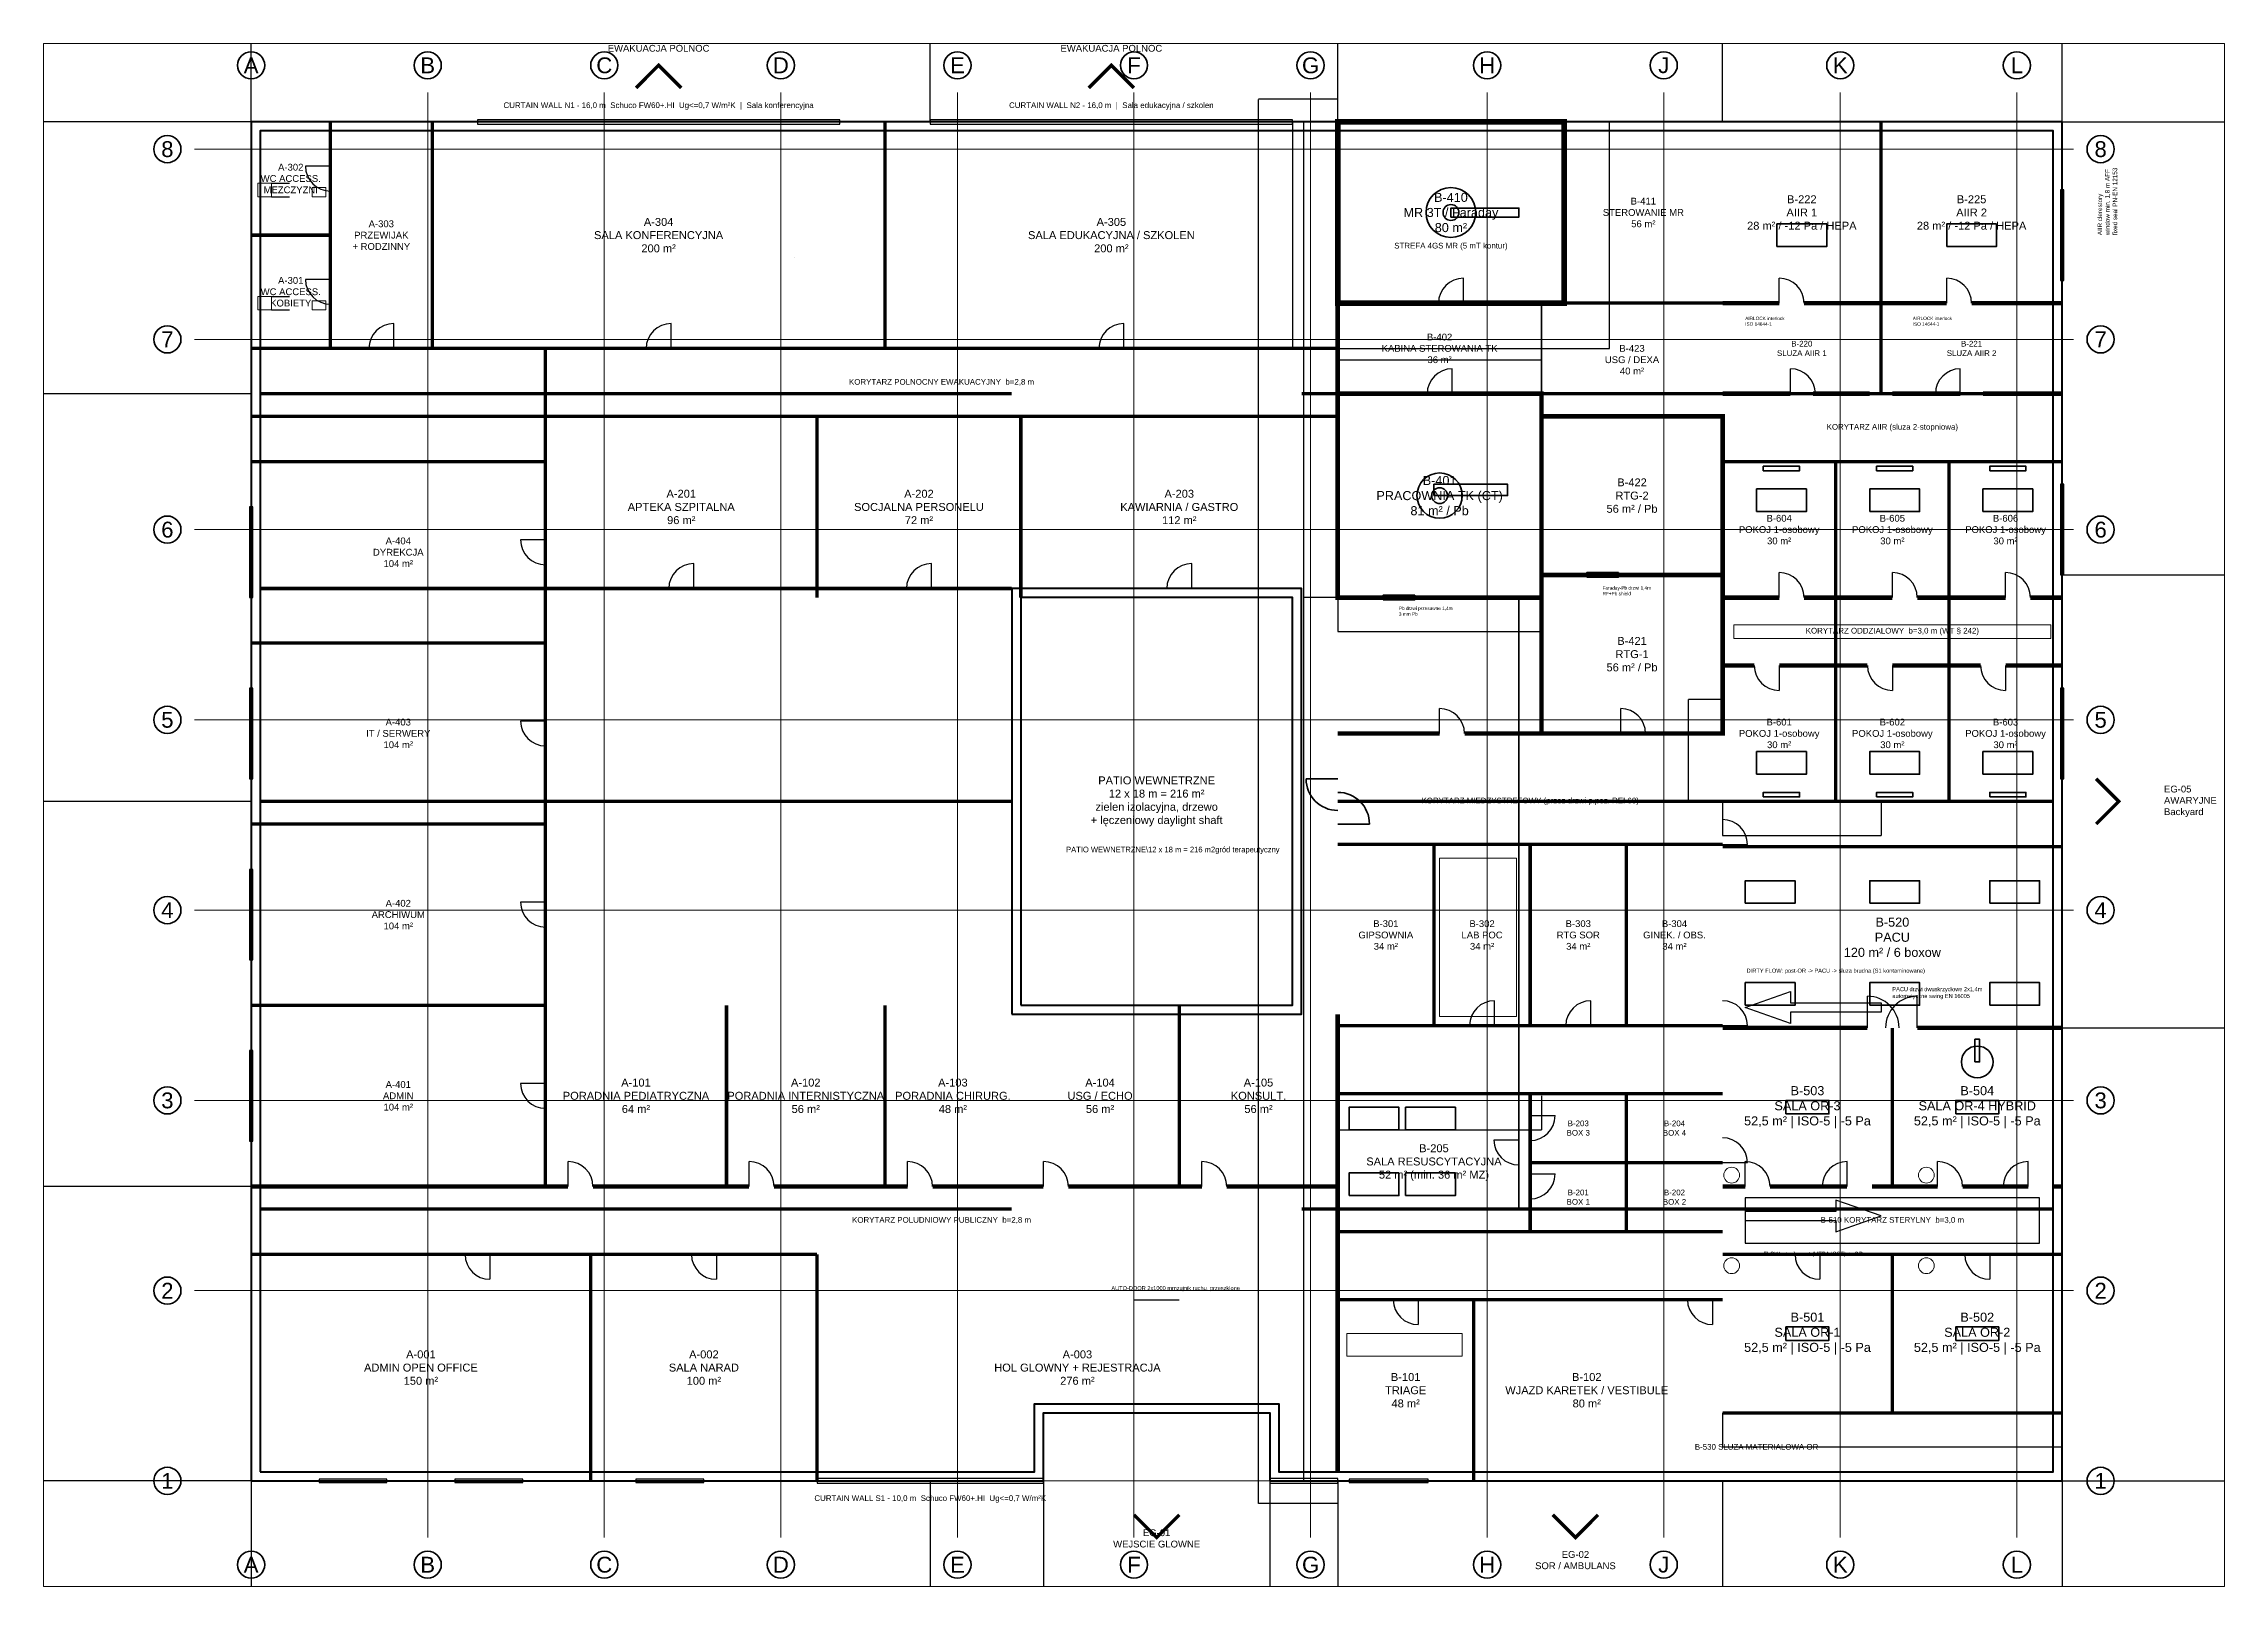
# Paper-space layout 'Układ1' of a CAD drawing. Header units: millimetres. Extents: x 30 to 267, y 21 to 189.
# The model-space entities are those that its viewports show. They can reach past a viewport. Long polylines and large blocks are cut down to what shows.
import ezdxf
from ezdxf.enums import TextEntityAlignment as Align

# ---------------------------------------------------------------- set-up
doc = ezdxf.new("R2010")
doc.units = ezdxf.units.MM
doc.layers.add('A-ANNO-DIMS', color=7, linetype='Continuous', lineweight=18, true_color=0xffffff)
for name, color, linetype, lineweight in [('A-ANNO-NOTE', 7, 'Continuous', 25), ('A-ANNO-SYMB', 7, 'Continuous', 25), ('A-ANNO-SYMB-EGRS', 7, 'Continuous', 25), ('A-ANNO-TEXT', 7, 'Continuous', 25), ('A-AREA-HYGN-S1', 11, 'Continuous', 25), ('A-AREA-HYGN-S4', 8, 'Continuous', 25), ('A-AREA-IDEN', 7, 'Continuous', 25), ('A-AREA-MR-4GS', 1, 'Continuous', 25), ('A-DOOR', 30, 'Continuous', 25), ('A-DOOR-FIRE', 1, 'Continuous', 35), ('A-EQPM-MED', 190, 'Continuous', 35), ('A-FLOR-CASE', 32, 'Continuous', 18), ('A-FLOR-FIXT-GRAB', 30, 'Continuous', 25), ('A-FLOR-PLMB', 140, 'Continuous', 18), ('A-GLAZ', 4, 'Continuous', 25), ('A-WALL-EXT', 5, 'Continuous', 50), ('A-WALL-FARA', 210, 'Continuous', 50), ('A-WALL-FIRE', 11, 'Continuous', 50), ('A-WALL-INT', 2, 'Continuous', 35), ('A-WALL-LEAD', 1, 'Continuous', 50), ('S-GRID', 8, 'Continuous', 18), ('S-GRID-IDEN', 7, 'Continuous', 35)]:
    doc.layers.add(name, color=color, linetype=linetype, lineweight=lineweight)
doc.styles.add('HTXT-2.5', font='arial.ttf', dxfattribs={"height": 2.5})
doc.styles.add('HTXT-3.5', font='arial.ttf', dxfattribs={"height": 3.5})
doc.styles.add('HTXT-5', font='arial.ttf', dxfattribs={"height": 5})
doc.styles.add('HTXT-7', font='arial.ttf', dxfattribs={"height": 7})
doc.dimstyles.new('ISO-25', dxfattribs={"dimtxt": 2.5, "dimasz": 2.5, "dimexe": 1.25, "dimexo": 0.625, "dimtad": 1, "dimtxsty": 'Standard', "dimcen": 2.5, "dimadec": 0, "dimazin": 0, "dimtfac": 1, "dimtmove": 0, "dimatfit": 3, "dimfxl": 1, "dimarcsym": 0})

psp = doc.layouts.new('Układ1')

msp = doc.modelspace()

# ---------------------------------------------------------------- texts
at = {"layer": 'A-ANNO-NOTE'}
for s, insert, char_height, attachment_point, style in [('<-- FIRE WALL REI 60 (Dz.U. 2002 poz. 1126, rozdz. 6)', (48000, 64000), 400, 4, 'HTXT-5'), ('CURTAIN WALL N1 - 16,0 m  Schuco FW60+.HI  Ug<=0,7 W/m²K  |  Sala konferencyjna', (18000, 60700), 250, 5, 'HTXT-2.5'), ('CURTAIN WALL N2 - 16,0 m  |  Sala edukacyjna / szkolen', (38000, 60700), 250, 5, 'HTXT-2.5'), ('STREFA 4GS MR (5 mT kontur)', (53000, 54500), 250, 5, 'HTXT-2.5'), ('PATIO WEWNETRZNE\\P12 x 18 m = 216 m²\\Pzielen izolacyjna, drzewo\\P+ lęczeniowy daylight shaft', (40000, 30000), 350, 5, 'HTXT-3.5'), ('DIRTY FLOW: post-OR -> PACU -> sluza brudna (S1 kontaminowane)', (70000, 22500), 180, 5, 'HTXT-2.5'), ('FLOW: sterile east (HEPA ISO5) -> OR', (69000, 10000), 180, 5, 'HTXT-2.5'), ('MAIN ENTRANCE\\P(1,4 m drzwi automatyczne)\\PWT 2024 para. 62', (40000, 1500), 2.5, 5, 'HTXT-3.5'), ('CURTAIN WALL S1 - 10,0 m  Schuco FW60+.HI  Ug<=0,7 W/m²K', (30000, -800), 250, 5, 'HTXT-2.5')]:
    msp.add_mtext(s, dxfattribs=dict(at, insert=insert, char_height=char_height, attachment_point=attachment_point, style=style))
at = {"layer": 'A-ANNO-NOTE', "rotation": 90}
for s, insert, char_height, attachment_point, style in [('AIIR clerestory\\Pwindow min. 1,8 m AFF\\Pfixed seal PN-EN 12153', (82000, 55000), 200, 4, 'HTXT-2.5'), ('FIRE WALL REI 60\\PWT 2024 par. 212', (48000, 30500), 2.5, 5, 'HTXT-3.5')]:
    msp.add_mtext(s, dxfattribs=dict(at, insert=insert, char_height=char_height, attachment_point=attachment_point, style=style))
at = {"layer": 'A-ANNO-NOTE', "attachment_point": 1}
for s, insert, char_height in [('AIRLOCK interlock\\PISO 14644-1', (66000, 51400), 150), ('AIRLOCK interlock\\PISO 14644-1', (73400, 51400), 150), ('Faraday-Pb drzwi 1,4m\\PRF+Pb shield', (59700, 39500), 150), ('Pb drzwi przesuwne 1,4m\\P3 mm Pb', (50700, 38600), 150), ('PATIO WEWNETRZNE\\12 x 18 m = 216 m2\\ogród terapeutyczny', (36000, 28000), 250), ('PACU drzwi dwuskrzydłowe 2x1,4m\\Pautomatyczne swing EN 16005', (72500, 21800), 180), ('AUTO-DOOR 2x1000 mm\\czujnik ruchu, przeszklone', (38000, 8600), 180)]:
    msp.add_mtext(s, dxfattribs=dict(at, insert=insert, char_height=char_height))
at = {"layer": 'A-ANNO-SYMB-EGRS', "char_height": 300, "style": 'HTXT-3.5'}
for s, insert, attachment_point in [('EG-03\\PEWAKUACJA POLNOC', (18000, 63500), 5), ('EG-04\\PEWAKUACJA POLNOC', (38000, 63500), 5), ('EG-05\\PAWARYJNE\\PBackyard', (84500, 30000), 4), ('EG-01\\PWEJSCIE GLOWNE', (40000, -2542.22), 5), ('EG-02\\PSOR / AMBULANS', (58500, -3500), 5)]:
    msp.add_mtext(s, dxfattribs=dict(at, insert=insert, attachment_point=attachment_point))
at = {"layer": 'A-ANNO-TEXT', "attachment_point": 5}
for s, insert, char_height, style in [('STREFA F\\PBACK-OF-HOUSE\\PKUCHNIA LAB TECH', (24000, 54000), 2.5, 'HTXT-7'), ('STREFA G\\PBACK-OF-HOUSE\\PPRALNIA + SKAD.', (62000, 54000), 2.5, 'HTXT-7'), ('KORYTARZ POLNOCNY EWAKUACYJNY  b=2,8 m', (30500, 48500), 250, 'HTXT-3.5'), ('KORYTARZ AIIR (sluza 2-stopniowa)', (72500, 46500), 250, 'HTXT-2.5'), ('STREFA C\\PDIAGNOSTYKA', (16000, 39000), 2.5, 'HTXT-7'), ('STREFA E\\PINPATIENT\\P(SINGLE-BED +AIIR)', (62000, 39000), 2.5, 'HTXT-7'), ('KORYTARZ ODDZIALOWY  b=3,0 m (WT § 242)', (72500, 37500), 250, 'HTXT-2.5'), ('KORYTARZ MIEDZYSTREFOWY (przez drzwi p.poz. REI 60)', (56500, 30000), 250, 'HTXT-2.5'), ('STREFA B\\PSOR EMERGENCY', (16000, 21000), 2.5, 'HTXT-7'), ('STREFA D\\POR STERILE', (62000, 21000), 2.5, 'HTXT-7'), ('KORYTARZ POLUDNIOWY PUBLICZNY  b=2,8 m', (30500, 11500), 250, 'HTXT-3.5'), ('B-510 KORYTARZ STERYLNY  b=3,0 m', (72500, 11500), 250, 'HTXT-2.5'), ('STREFA A\\PPUBLIC / ADMIN', (24000, 6000), 2.5, 'HTXT-7'), ('B-530 SLUZA MATERIALOWA OR', (66500, 1500), 250, 'HTXT-2.5'), ('STREFA A | OGOLNODOSTEPNA\\P(Public / Admin / Poradnie / Konferencje / Apteka / Gastro)', (24000, -5500), 550, 'HTXT-7'), ('STREFA B | KLINICZNA\\P(SOR / Diagnostyka / OR / Inpatient / AIIR)', (64000, -5500), 550, 'HTXT-7')]:
    msp.add_mtext(s, dxfattribs=dict(at, insert=insert, char_height=char_height, style=style))
at = {"layer": 'A-AREA-IDEN', "attachment_point": 5}
for s, insert, char_height, style in [('A-302\\PWC ACCESS.\\PMEZCZYZNI', (1750, 57500), 300, 'HTXT-3.5'), ('B-410\\PMR 3T / Faraday\\P80 m²', (53000, 56000), 400, 'HTXT-5'), ('B-411\\PSTEROWANIE MR\\P56 m²', (61500, 56000), 300, 'HTXT-3.5'), ('B-222\\PAIIR 1\\P28 m² / -12 Pa / HEPA', (68500, 56000), 350, 'HTXT-3.5'), ('B-225\\PAIIR 2\\P28 m² / -12 Pa / HEPA', (76000, 56000), 350, 'HTXT-3.5'), ('A-303\\PPRZEWIJAK\\P+ RODZINNY', (5750, 55000), 300, 'HTXT-3.5'), ('A-304\\PSALA KONFERENCYJNA\\P200 m²', (18000, 55000), 350, 'HTXT-3.5'), ('A-305\\PSALA EDUKACYJNA / SZKOLEN\\P200 m²', (38000, 55000), 350, 'HTXT-3.5'), ('A-301\\PWC ACCESS.\\PKOBIETY', (1750, 52500), 300, 'HTXT-3.5'), ('B-402\\PKABINA STEROWANIA TK\\P36 m²', (52500, 50000), 300, 'HTXT-3.5'), ('B-423\\PUSG / DEXA\\P40 m²', (61000, 49500), 300, 'HTXT-3.5'), ('B-220\\PSLUZA AIIR 1', (68500, 50000), 250, 'HTXT-2.5'), ('B-221\\PSLUZA AIIR 2', (76000, 50000), 250, 'HTXT-2.5'), ('B-401\\PPRACOWNIA TK (CT)\\P81 m² / Pb', (52500, 43500), 400, 'HTXT-5'), ('A-201\\PAPTEKA SZPITALNA\\P96 m²', (19000, 43000), 350, 'HTXT-3.5'), ('A-202\\PSOCJALNA PERSONELU\\P72 m²', (29500, 43000), 350, 'HTXT-3.5'), ('A-203\\PKAWIARNIA / GASTRO\\P112 m²', (41000, 43000), 350, 'HTXT-3.5'), ('B-422\\PRTG-2\\P56 m² / Pb', (61000, 43500), 350, 'HTXT-3.5'), ('B-604\\PPOKOJ 1-osobowy\\P30 m²', (67500, 42000), 300, 'HTXT-3.5'), ('B-605\\PPOKOJ 1-osobowy\\P30 m²', (72500, 42000), 300, 'HTXT-3.5'), ('B-606\\PPOKOJ 1-osobowy\\P30 m²', (77500, 42000), 300, 'HTXT-3.5'), ('A-404\\PDYREKCJA\\P104 m²', (6500, 41000), 300, 'HTXT-3.5'), ('B-421\\PRTG-1\\P56 m² / Pb', (61000, 36500), 350, 'HTXT-3.5'), ('A-403\\PIT / SERWERY\\P104 m²', (6500, 33000), 300, 'HTXT-3.5'), ('B-601\\PPOKOJ 1-osobowy\\P30 m²', (67500, 33000), 300, 'HTXT-3.5'), ('B-602\\PPOKOJ 1-osobowy\\P30 m²', (72500, 33000), 300, 'HTXT-3.5'), ('B-603\\PPOKOJ 1-osobowy\\P30 m²', (77500, 33000), 300, 'HTXT-3.5'), ('A-402\\PARCHIWUM\\P104 m²', (6500, 25000), 300, 'HTXT-3.5'), ('B-301\\PGIPSOWNIA\\P34 m²', (50125, 24100), 300, 'HTXT-3.5'), ('B-302\\PLAB POC\\P34 m²', (54375, 24100), 300, 'HTXT-3.5'), ('B-303\\PRTG SOR\\P34 m²', (58625, 24100), 300, 'HTXT-3.5'), ('B-304\\PGINEK. / OBS.\\P34 m²', (62875, 24100), 300, 'HTXT-3.5'), ('B-520\\PPACU\\P120 m² / 6 boxow', (72500, 24000), 400, 'HTXT-5'), ('A-401\\PADMIN\\P104 m²', (6500, 17000), 300, 'HTXT-3.5'), ('A-101\\PPORADNIA PEDIATRYCZNA\\P64 m²', (17000, 17000), 350, 'HTXT-3.5'), ('A-102\\PPORADNIA INTERNISTYCZNA\\P56 m²', (24500, 17000), 350, 'HTXT-3.5'), ('A-103\\PPORADNIA CHIRURG.\\P48 m²', (31000, 17000), 350, 'HTXT-3.5'), ('A-104\\PUSG / ECHO\\P56 m²', (37500, 17000), 350, 'HTXT-3.5'), ('A-105\\PKONSULT.\\P56 m²', (44500, 17000), 350, 'HTXT-3.5'), ('B-503\\PSALA OR-3\\P52,5 m² | ISO-5 | -5 Pa', (68750, 16500), 400, 'HTXT-5'), ('B-504\\PSALA OR-4 HYBRID\\P52,5 m² | ISO-5 | -5 Pa', (76250, 16500), 400, 'HTXT-5'), ('B-203\\PBOX 3', (58625, 15575), 250, 'HTXT-2.5'), ('B-204\\PBOX 4', (62875, 15575), 250, 'HTXT-2.5'), ('B-205\\PSALA RESUSCYTACYJNA\\P52 m² (min. 36 m² MZ)', (52250, 14050), 350, 'HTXT-3.5'), ('B-201\\PBOX 1', (58625, 12525), 250, 'HTXT-2.5'), ('B-202\\PBOX 2', (62875, 12525), 250, 'HTXT-2.5'), ('B-501\\PSALA OR-1\\P52,5 m² | ISO-5 | -5 Pa', (68750, 6500), 400, 'HTXT-5'), ('B-502\\PSALA OR-2\\P52,5 m² | ISO-5 | -5 Pa', (76250, 6500), 400, 'HTXT-5'), ('A-001\\PADMIN OPEN OFFICE\\P150 m²', (7500, 5000), 350, 'HTXT-3.5'), ('A-002\\PSALA NARAD\\P100 m²', (20000, 5000), 350, 'HTXT-3.5'), ('A-003\\PHOL GLOWNY + REJESTRACJA\\P276 m²', (36500, 5000), 350, 'HTXT-3.5'), ('B-101\\PTRIAGE\\P48 m²', (51000, 4000), 350, 'HTXT-3.5'), ('B-102\\PWJAZD KARETEK / VESTIBULE\\P80 m²', (59000, 4000), 350, 'HTXT-3.5')]:
    msp.add_mtext(s, dxfattribs=dict(at, insert=insert, char_height=char_height, style=style))
at = {"layer": 'S-GRID-IDEN', "style": 'HTXT-7'}
for s, p in [('A', (0, 62500)), ('B', (7800, 62500)), ('C', (15600, 62500)), ('D', (23400, 62500)), ('E', (31200, 62500)), ('F', (39000, 62500)), ('G', (46800, 62500)), ('H', (54600, 62500)), ('J', (62400, 62500)), ('K', (70200, 62500)), ('L', (78000, 62500)), ('8', (-3700, 58800)), ('8', (81700, 58800)), ('7', (-3700, 50400)), ('7', (81700, 50400)), ('6', (-3700, 42000)), ('6', (81700, 42000)), ('5', (-3700, 33600)), ('5', (81700, 33600)), ('4', (-3700, 25200)), ('4', (81700, 25200)), ('3', (-3700, 16800)), ('3', (81700, 16800)), ('2', (-3700, 8400)), ('2', (81700, 8400)), ('1', (-3700, 0)), ('1', (81700, 0)), ('A', (0, -3700)), ('B', (7800, -3700)), ('C', (15600, -3700)), ('D', (23400, -3700)), ('E', (31200, -3700)), ('F', (39000, -3700)), ('G', (46800, -3700)), ('H', (54600, -3700)), ('J', (62400, -3700)), ('K', (70200, -3700)), ('L', (78000, -3700))]:
    msp.add_text(s, height=700, dxfattribs=at).set_placement(p, align=Align.MIDDLE)

# ---------------------------------------------------------------- blocks, each defined once
blk = doc.blocks.new('*D1')
at = {"layer": 'A-ANNO-DIMS', "color": 0, "lineweight": -2, "transparency": 16777216}
for p, q in [((0, -1), (0, -9501)), ((30000, -1), (30000, -9501)), ((2, -9500), (29998, -9500))]:
    blk.add_line(p, q, dxfattribs=at)
at = {"layer": 'A-ANNO-DIMS', "color": 0, "transparency": 16777216}
for points in [[(2, -9500), (2, -9500), (0, -9500)], [(29998, -9500), (29998, -9500), (30000, -9500)]]:
    blk.add_solid(points, dxfattribs=at)
at = {"layer": 'Defpoints', "color": 0, "transparency": 16777216}
for p in [(0, 0), (30000, 0), (30000, -9500)]:
    blk.add_point(p, dxfattribs=at)
at = {"layer": 'A-ANNO-DIMS', "color": 0, "transparency": 16777216, "insert": (15000, -9498), "char_height": 2.5, "attachment_point": 5}
blk.add_mtext('30000', dxfattribs=at)
blk = doc.blocks.new('*D2')
at = {"layer": 'A-ANNO-DIMS', "color": 0, "lineweight": -2, "transparency": 16777216}
for p, q in [((30000, -1), (30000, -9501)), ((35000, -1), (35000, -9501)), ((30002, -9500), (34998, -9500))]:
    blk.add_line(p, q, dxfattribs=at)
at = {"layer": 'A-ANNO-DIMS', "color": 0, "transparency": 16777216}
for points in [[(30002, -9500), (30002, -9500), (30000, -9500)], [(34998, -9500), (34998, -9500), (35000, -9500)]]:
    blk.add_solid(points, dxfattribs=at)
at = {"layer": 'Defpoints', "color": 0, "transparency": 16777216}
for p in [(30000, 0), (35000, 0), (35000, -9500)]:
    blk.add_point(p, dxfattribs=at)
at = {"layer": 'A-ANNO-DIMS', "color": 0, "transparency": 16777216, "insert": (32500, -9498), "char_height": 2.5, "attachment_point": 5}
blk.add_mtext('5000', dxfattribs=at)
blk = doc.blocks.new('*D3')
at = {"layer": 'A-ANNO-DIMS', "color": 0, "lineweight": -2, "transparency": 16777216}
for p, q in [((35000, -1), (35000, -9501)), ((45000, -1), (45000, -9501)), ((35002, -9500), (44998, -9500))]:
    blk.add_line(p, q, dxfattribs=at)
at = {"layer": 'A-ANNO-DIMS', "color": 0, "transparency": 16777216}
for points in [[(35002, -9500), (35002, -9500), (35000, -9500)], [(44998, -9500), (44998, -9500), (45000, -9500)]]:
    blk.add_solid(points, dxfattribs=at)
at = {"layer": 'Defpoints', "color": 0, "transparency": 16777216}
for p in [(35000, 0), (45000, 0), (45000, -9500)]:
    blk.add_point(p, dxfattribs=at)
at = {"layer": 'A-ANNO-DIMS', "color": 0, "transparency": 16777216, "insert": (40000, -9498), "char_height": 2.5, "attachment_point": 5}
blk.add_mtext('10000', dxfattribs=at)
blk = doc.blocks.new('*D4')
at = {"layer": 'A-ANNO-DIMS', "color": 0, "lineweight": -2, "transparency": 16777216}
for p, q in [((45000, -1), (45000, -9501)), ((48000, -1), (48000, -9501)), ((45002, -9500), (47998, -9500))]:
    blk.add_line(p, q, dxfattribs=at)
at = {"layer": 'A-ANNO-DIMS', "color": 0, "transparency": 16777216}
for points in [[(45002, -9500), (45002, -9500), (45000, -9500)], [(47998, -9500), (47998, -9500), (48000, -9500)]]:
    blk.add_solid(points, dxfattribs=at)
at = {"layer": 'Defpoints', "color": 0, "transparency": 16777216}
for p in [(45000, 0), (48000, 0), (48000, -9500)]:
    blk.add_point(p, dxfattribs=at)
at = {"layer": 'A-ANNO-DIMS', "color": 0, "transparency": 16777216, "insert": (46500, -9498), "char_height": 2.5, "attachment_point": 5}
blk.add_mtext('3000', dxfattribs=at)
blk = doc.blocks.new('*D5')
at = {"layer": 'A-ANNO-DIMS', "color": 0, "lineweight": -2, "transparency": 16777216}
for p, q in [((48000, -1), (48000, -9501)), ((65000, -1), (65000, -9501)), ((48002, -9500), (64998, -9500))]:
    blk.add_line(p, q, dxfattribs=at)
at = {"layer": 'A-ANNO-DIMS', "color": 0, "transparency": 16777216}
for points in [[(48002, -9500), (48002, -9500), (48000, -9500)], [(64998, -9500), (64998, -9500), (65000, -9500)]]:
    blk.add_solid(points, dxfattribs=at)
at = {"layer": 'Defpoints', "color": 0, "transparency": 16777216}
for p in [(48000, 0), (65000, 0), (65000, -9500)]:
    blk.add_point(p, dxfattribs=at)
at = {"layer": 'A-ANNO-DIMS', "color": 0, "transparency": 16777216, "insert": (56500, -9498), "char_height": 2.5, "attachment_point": 5}
blk.add_mtext('17000', dxfattribs=at)
blk = doc.blocks.new('*D6')
at = {"layer": 'A-ANNO-DIMS', "color": 0, "lineweight": -2, "transparency": 16777216}
for p, q in [((65000, -1), (65000, -9501)), ((80000, -1), (80000, -9501)), ((65002, -9500), (79998, -9500))]:
    blk.add_line(p, q, dxfattribs=at)
at = {"layer": 'A-ANNO-DIMS', "color": 0, "transparency": 16777216}
for points in [[(65002, -9500), (65002, -9500), (65000, -9500)], [(79998, -9500), (79998, -9500), (80000, -9500)]]:
    blk.add_solid(points, dxfattribs=at)
at = {"layer": 'Defpoints', "color": 0, "transparency": 16777216}
for p in [(65000, 0), (80000, 0), (80000, -9500)]:
    blk.add_point(p, dxfattribs=at)
at = {"layer": 'A-ANNO-DIMS', "color": 0, "transparency": 16777216, "insert": (72500, -9498), "char_height": 2.5, "attachment_point": 5}
blk.add_mtext('15000', dxfattribs=at)
blk = doc.blocks.new('*D7')
at = {"layer": 'A-ANNO-DIMS', "color": 0, "lineweight": -2, "transparency": 16777216}
for p, q in [((0, -1), (0, -11501)), ((80000, -1), (80000, -11501)), ((2, -11500), (79998, -11500))]:
    blk.add_line(p, q, dxfattribs=at)
at = {"layer": 'A-ANNO-DIMS', "color": 0, "transparency": 16777216}
for points in [[(2, -11500), (2, -11500), (0, -11500)], [(79998, -11500), (79998, -11500), (80000, -11500)]]:
    blk.add_solid(points, dxfattribs=at)
at = {"layer": 'Defpoints', "color": 0, "transparency": 16777216}
for p in [(0, 0), (80000, 0), (80000, -11500)]:
    blk.add_point(p, dxfattribs=at)
at = {"layer": 'A-ANNO-DIMS', "color": 0, "transparency": 16777216, "insert": (40000, -11498), "char_height": 2.5, "attachment_point": 5}
blk.add_mtext('80000', dxfattribs=at)
blk = doc.blocks.new('*D8')
at = {"layer": 'A-ANNO-DIMS', "color": 0, "lineweight": -2, "transparency": 16777216}
for p, q in [((-1, 13000), (-9501, 13000)), ((-9500, 2), (-9500, 12998)), ((-1, 0), (-9501, 0))]:
    blk.add_line(p, q, dxfattribs=at)
at = {"layer": 'A-ANNO-DIMS', "color": 0, "transparency": 16777216}
for points in [[(-9500, 12998), (-9500, 12998), (-9500, 13000)], [(-9500, 2), (-9500, 2), (-9500, 0)]]:
    blk.add_solid(points, dxfattribs=at)
at = {"layer": 'Defpoints', "color": 0, "transparency": 16777216}
for p in [(-9500, 13000), (0, 13000), (0, 0)]:
    blk.add_point(p, dxfattribs=at)
at = {"layer": 'A-ANNO-DIMS', "color": 0, "transparency": 16777216, "insert": (-9502, 6500), "char_height": 2.5, "attachment_point": 5, "rotation": 90}
blk.add_mtext('13000', dxfattribs=at)
blk = doc.blocks.new('*D9')
at = {"layer": 'A-ANNO-DIMS', "color": 0, "lineweight": -2, "transparency": 16777216}
for p, q in [((-1, 30000), (-9501, 30000)), ((-9500, 13003), (-9500, 29998)), ((-1, 13000), (-9501, 13000))]:
    blk.add_line(p, q, dxfattribs=at)
at = {"layer": 'A-ANNO-DIMS', "color": 0, "transparency": 16777216}
for points in [[(-9500, 29998), (-9500, 29998), (-9500, 30000)], [(-9500, 13003), (-9500, 13003), (-9500, 13000)]]:
    blk.add_solid(points, dxfattribs=at)
at = {"layer": 'Defpoints', "color": 0, "transparency": 16777216}
for p in [(-9500, 30000), (0, 30000), (0, 13000)]:
    blk.add_point(p, dxfattribs=at)
at = {"layer": 'A-ANNO-DIMS', "color": 0, "transparency": 16777216, "insert": (-9502, 21500), "char_height": 2.5, "attachment_point": 5, "rotation": 90}
blk.add_mtext('17000', dxfattribs=at)
blk = doc.blocks.new('*D10')
at = {"layer": 'A-ANNO-DIMS', "color": 0, "lineweight": -2, "transparency": 16777216}
for p, q in [((-1, 48000), (-9501, 48000)), ((-9500, 30003), (-9500, 47998)), ((-1, 30000), (-9501, 30000))]:
    blk.add_line(p, q, dxfattribs=at)
at = {"layer": 'A-ANNO-DIMS', "color": 0, "transparency": 16777216}
for points in [[(-9500, 47998), (-9500, 47998), (-9500, 48000)], [(-9500, 30003), (-9500, 30003), (-9500, 30000)]]:
    blk.add_solid(points, dxfattribs=at)
at = {"layer": 'Defpoints', "color": 0, "transparency": 16777216}
for p in [(-9500, 48000), (0, 48000), (0, 30000)]:
    blk.add_point(p, dxfattribs=at)
at = {"layer": 'A-ANNO-DIMS', "color": 0, "transparency": 16777216, "insert": (-9502, 39000), "char_height": 2.5, "attachment_point": 5, "rotation": 90}
blk.add_mtext('18000', dxfattribs=at)
blk = doc.blocks.new('*D11')
at = {"layer": 'A-ANNO-DIMS', "color": 0, "lineweight": -2, "transparency": 16777216}
for p, q in [((-1, 60000), (-9501, 60000)), ((-9500, 48003), (-9500, 59998)), ((-1, 48000), (-9501, 48000))]:
    blk.add_line(p, q, dxfattribs=at)
at = {"layer": 'A-ANNO-DIMS', "color": 0, "transparency": 16777216}
for points in [[(-9500, 59998), (-9500, 59998), (-9500, 60000)], [(-9500, 48003), (-9500, 48003), (-9500, 48000)]]:
    blk.add_solid(points, dxfattribs=at)
at = {"layer": 'Defpoints', "color": 0, "transparency": 16777216}
for p in [(-9500, 60000), (0, 60000), (0, 48000)]:
    blk.add_point(p, dxfattribs=at)
at = {"layer": 'A-ANNO-DIMS', "color": 0, "transparency": 16777216, "insert": (-9502, 54000), "char_height": 2.5, "attachment_point": 5, "rotation": 90}
blk.add_mtext('12000', dxfattribs=at)
blk = doc.blocks.new('*D12')
at = {"layer": 'A-ANNO-DIMS', "color": 0, "lineweight": -2, "transparency": 16777216}
for p, q in [((-1, 60000), (-11501, 60000)), ((-11500, 2), (-11500, 59998)), ((-1, 0), (-11501, 0))]:
    blk.add_line(p, q, dxfattribs=at)
at = {"layer": 'A-ANNO-DIMS', "color": 0, "transparency": 16777216}
for points in [[(-11500, 59998), (-11500, 59998), (-11500, 60000)], [(-11500, 2), (-11500, 2), (-11500, 0)]]:
    blk.add_solid(points, dxfattribs=at)
at = {"layer": 'Defpoints', "color": 0, "transparency": 16777216}
for p in [(-11500, 60000), (0, 60000), (0, 0)]:
    blk.add_point(p, dxfattribs=at)
at = {"layer": 'A-ANNO-DIMS', "color": 0, "transparency": 16777216, "insert": (-11502, 30000), "char_height": 2.5, "attachment_point": 5, "rotation": 90}
blk.add_mtext('60000', dxfattribs=at)
blk = doc.blocks.new('*D13')
at = {"layer": 'A-ANNO-DIMS', "color": 0, "lineweight": -2, "transparency": 16777216}
for p, q in [((0, 60001), (0, 68501)), ((3, 68500), (29998, 68500)), ((30000, 60001), (30000, 68501))]:
    blk.add_line(p, q, dxfattribs=at)
at = {"layer": 'A-ANNO-DIMS', "color": 0, "transparency": 16777216}
for points in [[(3, 68500), (3, 68500), (0, 68500)], [(29998, 68500), (29998, 68500), (30000, 68500)]]:
    blk.add_solid(points, dxfattribs=at)
at = {"layer": 'Defpoints', "color": 0, "transparency": 16777216}
for p in [(30000, 68500), (0, 60000), (30000, 60000)]:
    blk.add_point(p, dxfattribs=at)
at = {"layer": 'A-ANNO-DIMS', "color": 0, "transparency": 16777216, "insert": (15000, 68502), "char_height": 2.5, "attachment_point": 5}
blk.add_mtext('30000', dxfattribs=at)
blk = doc.blocks.new('*D14')
at = {"layer": 'A-ANNO-DIMS', "color": 0, "lineweight": -2, "transparency": 16777216}
for p, q in [((30000, 60001), (30000, 68501)), ((30002, 68500), (47998, 68500)), ((48000, 60001), (48000, 68501))]:
    blk.add_line(p, q, dxfattribs=at)
at = {"layer": 'A-ANNO-DIMS', "color": 0, "transparency": 16777216}
for points in [[(30002, 68500), (30002, 68500), (30000, 68500)], [(47998, 68500), (47998, 68500), (48000, 68500)]]:
    blk.add_solid(points, dxfattribs=at)
at = {"layer": 'Defpoints', "color": 0, "transparency": 16777216}
for p in [(48000, 68500), (30000, 60000), (48000, 60000)]:
    blk.add_point(p, dxfattribs=at)
at = {"layer": 'A-ANNO-DIMS', "color": 0, "transparency": 16777216, "insert": (39000, 68502), "char_height": 2.5, "attachment_point": 5}
blk.add_mtext('18000', dxfattribs=at)
blk = doc.blocks.new('*D15')
at = {"layer": 'A-ANNO-DIMS', "color": 0, "lineweight": -2, "transparency": 16777216}
for p, q in [((48000, 60001), (48000, 68501)), ((48002, 68500), (64998, 68500)), ((65000, 60001), (65000, 68501))]:
    blk.add_line(p, q, dxfattribs=at)
at = {"layer": 'A-ANNO-DIMS', "color": 0, "transparency": 16777216}
for points in [[(48002, 68500), (48002, 68500), (48000, 68500)], [(64998, 68500), (64998, 68500), (65000, 68500)]]:
    blk.add_solid(points, dxfattribs=at)
at = {"layer": 'Defpoints', "color": 0, "transparency": 16777216}
for p in [(65000, 68500), (48000, 60000), (65000, 60000)]:
    blk.add_point(p, dxfattribs=at)
at = {"layer": 'A-ANNO-DIMS', "color": 0, "transparency": 16777216, "insert": (56500, 68502), "char_height": 2.5, "attachment_point": 5}
blk.add_mtext('17000', dxfattribs=at)
blk = doc.blocks.new('*D16')
at = {"layer": 'A-ANNO-DIMS', "color": 0, "lineweight": -2, "transparency": 16777216}
for p, q in [((65000, 60001), (65000, 68501)), ((65002, 68500), (79998, 68500)), ((80000, 60001), (80000, 68501))]:
    blk.add_line(p, q, dxfattribs=at)
at = {"layer": 'A-ANNO-DIMS', "color": 0, "transparency": 16777216}
for points in [[(65002, 68500), (65002, 68500), (65000, 68500)], [(79998, 68500), (79998, 68500), (80000, 68500)]]:
    blk.add_solid(points, dxfattribs=at)
at = {"layer": 'Defpoints', "color": 0, "transparency": 16777216}
for p in [(80000, 68500), (65000, 60000), (80000, 60000)]:
    blk.add_point(p, dxfattribs=at)
at = {"layer": 'A-ANNO-DIMS', "color": 0, "transparency": 16777216, "insert": (72500, 68502), "char_height": 2.5, "attachment_point": 5}
blk.add_mtext('15000', dxfattribs=at)
blk = doc.blocks.new('*D17')
at = {"layer": 'A-ANNO-DIMS', "color": 0, "lineweight": -2, "transparency": 16777216}
for p, q in [((80001, 20000), (88501, 20000)), ((88500, 3), (88500, 19998)), ((80001, 0), (88501, 0))]:
    blk.add_line(p, q, dxfattribs=at)
at = {"layer": 'A-ANNO-DIMS', "color": 0, "transparency": 16777216}
for points in [[(88500, 19998), (88500, 19998), (88500, 20000)], [(88500, 3), (88500, 3), (88500, 0)]]:
    blk.add_solid(points, dxfattribs=at)
at = {"layer": 'Defpoints', "color": 0, "transparency": 16777216}
for p in [(80000, 20000), (88500, 20000), (80000, 0)]:
    blk.add_point(p, dxfattribs=at)
at = {"layer": 'A-ANNO-DIMS', "color": 0, "transparency": 16777216, "insert": (88498, 10000), "char_height": 2.5, "attachment_point": 5, "rotation": 90}
blk.add_mtext('20000', dxfattribs=at)
blk = doc.blocks.new('*D18')
at = {"layer": 'A-ANNO-DIMS', "color": 0, "lineweight": -2, "transparency": 16777216}
for p, q in [((80001, 40000), (88501, 40000)), ((88500, 20003), (88500, 39998)), ((80001, 20000), (88501, 20000))]:
    blk.add_line(p, q, dxfattribs=at)
at = {"layer": 'A-ANNO-DIMS', "color": 0, "transparency": 16777216}
for points in [[(88500, 39998), (88500, 39998), (88500, 40000)], [(88500, 20003), (88500, 20003), (88500, 20000)]]:
    blk.add_solid(points, dxfattribs=at)
at = {"layer": 'Defpoints', "color": 0, "transparency": 16777216}
for p in [(80000, 40000), (88500, 40000), (80000, 20000)]:
    blk.add_point(p, dxfattribs=at)
at = {"layer": 'A-ANNO-DIMS', "color": 0, "transparency": 16777216, "insert": (88498, 30000), "char_height": 2.5, "attachment_point": 5, "rotation": 90}
blk.add_mtext('20000', dxfattribs=at)
blk = doc.blocks.new('*D19')
at = {"layer": 'A-ANNO-DIMS', "color": 0, "lineweight": -2, "transparency": 16777216}
for p, q in [((80001, 60000), (88501, 60000)), ((88500, 40003), (88500, 59998)), ((80001, 40000), (88501, 40000))]:
    blk.add_line(p, q, dxfattribs=at)
at = {"layer": 'A-ANNO-DIMS', "color": 0, "transparency": 16777216}
for points in [[(88500, 59998), (88500, 59998), (88500, 60000)], [(88500, 40003), (88500, 40003), (88500, 40000)]]:
    blk.add_solid(points, dxfattribs=at)
at = {"layer": 'Defpoints', "color": 0, "transparency": 16777216}
for p in [(80000, 60000), (88500, 60000), (80000, 40000)]:
    blk.add_point(p, dxfattribs=at)
at = {"layer": 'A-ANNO-DIMS', "color": 0, "transparency": 16777216, "insert": (88498, 50000), "char_height": 2.5, "attachment_point": 5, "rotation": 90}
blk.add_mtext('20000', dxfattribs=at)
blk = doc.blocks.new('*D20')
at = {"layer": 'A-ANNO-DIMS', "color": 0, "lineweight": -2, "transparency": 16777216}
for p, q in [((47999, 60000), (46499, 60000)), ((46500, 2), (46500, 59998)), ((47999, 0), (46499, 0))]:
    blk.add_line(p, q, dxfattribs=at)
at = {"layer": 'A-ANNO-DIMS', "color": 0, "transparency": 16777216}
for points in [[(46500, 59998), (46500, 59998), (46500, 60000)], [(46500, 2), (46500, 2), (46500, 0)]]:
    blk.add_solid(points, dxfattribs=at)
at = {"layer": 'Defpoints', "color": 0, "transparency": 16777216}
for p in [(46500, 60000), (48000, 60000), (48000, 0)]:
    blk.add_point(p, dxfattribs=at)
at = {"layer": 'A-ANNO-DIMS', "color": 0, "transparency": 16777216, "insert": (46498, 30000), "char_height": 2.5, "attachment_point": 5, "rotation": 90}
blk.add_mtext('FIRE WALL REI 60 = 60000', dxfattribs=at)
blk = doc.blocks.new('*D21')
at = {"layer": 'A-ANNO-DIMS', "color": 0, "lineweight": -2, "transparency": 16777216}
for p, q in [((48000, 38999), (48000, 37499)), ((57000, 38999), (57000, 37499)), ((48002, 37500), (56998, 37500))]:
    blk.add_line(p, q, dxfattribs=at)
at = {"layer": 'A-ANNO-DIMS', "color": 0, "transparency": 16777216}
for points in [[(48002, 37500), (48002, 37500), (48000, 37500)], [(56998, 37500), (56998, 37500), (57000, 37500)]]:
    blk.add_solid(points, dxfattribs=at)
at = {"layer": 'Defpoints', "color": 0, "transparency": 16777216}
for p in [(48000, 39000), (57000, 39000), (57000, 37500)]:
    blk.add_point(p, dxfattribs=at)
at = {"layer": 'A-ANNO-DIMS', "color": 0, "transparency": 16777216, "insert": (52500, 37502), "char_height": 2.5, "attachment_point": 5}
blk.add_mtext('OR-1 9000', dxfattribs=at)
blk = doc.blocks.new('*D22')
at = {"layer": 'A-ANNO-DIMS', "color": 0, "lineweight": -2, "transparency": 16777216}
for p, q in [((47999, 48000), (46499, 48000)), ((46500, 39003), (46500, 47998)), ((47999, 39000), (46499, 39000))]:
    blk.add_line(p, q, dxfattribs=at)
at = {"layer": 'A-ANNO-DIMS', "color": 0, "transparency": 16777216}
for points in [[(46500, 47998), (46500, 47998), (46500, 48000)], [(46500, 39003), (46500, 39003), (46500, 39000)]]:
    blk.add_solid(points, dxfattribs=at)
at = {"layer": 'Defpoints', "color": 0, "transparency": 16777216}
for p in [(46500, 48000), (48000, 48000), (48000, 39000)]:
    blk.add_point(p, dxfattribs=at)
at = {"layer": 'A-ANNO-DIMS', "color": 0, "transparency": 16777216, "insert": (46498, 43500), "char_height": 2.5, "attachment_point": 5, "rotation": 90}
blk.add_mtext('OR-1 9000', dxfattribs=at)
blk = doc.blocks.new('*D23')
at = {"layer": 'A-ANNO-DIMS', "color": 0, "lineweight": -2, "transparency": 16777216}
for p, q in [((65000, 29999), (65000, 28499)), ((72000, 29999), (72000, 28499)), ((65002, 28500), (71998, 28500))]:
    blk.add_line(p, q, dxfattribs=at)
at = {"layer": 'A-ANNO-DIMS', "color": 0, "transparency": 16777216}
for points in [[(65002, 28500), (65002, 28500), (65000, 28500)], [(71998, 28500), (71998, 28500), (72000, 28500)]]:
    blk.add_solid(points, dxfattribs=at)
at = {"layer": 'Defpoints', "color": 0, "transparency": 16777216}
for p in [(65000, 30000), (72000, 30000), (72000, 28500)]:
    blk.add_point(p, dxfattribs=at)
at = {"layer": 'A-ANNO-DIMS', "color": 0, "transparency": 16777216, "insert": (68500, 28502), "char_height": 2.5, "attachment_point": 5}
blk.add_mtext('INP-01 L=7000', dxfattribs=at)
blk = doc.blocks.new('*D24')
at = {"layer": 'A-ANNO-DIMS', "color": 0, "lineweight": -2, "transparency": 16777216}
for p, q in [((64999, 34500), (63499, 34500)), ((63500, 30003), (63500, 34498)), ((64999, 30000), (63499, 30000))]:
    blk.add_line(p, q, dxfattribs=at)
at = {"layer": 'A-ANNO-DIMS', "color": 0, "transparency": 16777216}
for points in [[(63500, 34498), (63500, 34498), (63500, 34500)], [(63500, 30003), (63500, 30003), (63500, 30000)]]:
    blk.add_solid(points, dxfattribs=at)
at = {"layer": 'Defpoints', "color": 0, "transparency": 16777216}
for p in [(63500, 34500), (65000, 34500), (65000, 30000)]:
    blk.add_point(p, dxfattribs=at)
at = {"layer": 'A-ANNO-DIMS', "color": 0, "transparency": 16777216, "insert": (63498, 32250), "char_height": 2.5, "attachment_point": 5, "rotation": 90}
blk.add_mtext('B=4500', dxfattribs=at)
blk = doc.blocks.new('*D25')
at = {"layer": 'A-ANNO-DIMS', "color": 0, "lineweight": -2, "transparency": 16777216}
for p, q in [((65000, 2999), (65000, 1499)), ((80000, 2999), (80000, 1499)), ((65002, 1500), (79998, 1500))]:
    blk.add_line(p, q, dxfattribs=at)
at = {"layer": 'A-ANNO-DIMS', "color": 0, "transparency": 16777216}
for points in [[(65002, 1500), (65002, 1500), (65000, 1500)], [(79998, 1500), (79998, 1500), (80000, 1500)]]:
    blk.add_solid(points, dxfattribs=at)
at = {"layer": 'Defpoints', "color": 0, "transparency": 16777216}
for p in [(65000, 3000), (80000, 3000), (80000, 1500)]:
    blk.add_point(p, dxfattribs=at)
at = {"layer": 'A-ANNO-DIMS', "color": 0, "transparency": 16777216, "insert": (72500, 1502), "char_height": 2.5, "attachment_point": 5}
blk.add_mtext('SOR corridor', dxfattribs=at)
blk = doc.blocks.new('*D26')
at = {"layer": 'A-ANNO-DIMS', "color": 0, "lineweight": -2, "transparency": 16777216}
for p, q in [((48000, 16999), (48000, 15499)), ((57000, 16999), (57000, 15499)), ((48002, 15500), (56998, 15500))]:
    blk.add_line(p, q, dxfattribs=at)
at = {"layer": 'A-ANNO-DIMS', "color": 0, "transparency": 16777216}
for points in [[(48002, 15500), (48002, 15500), (48000, 15500)], [(56998, 15500), (56998, 15500), (57000, 15500)]]:
    blk.add_solid(points, dxfattribs=at)
at = {"layer": 'Defpoints', "color": 0, "transparency": 16777216}
for p in [(48000, 17000), (57000, 17000), (57000, 15500)]:
    blk.add_point(p, dxfattribs=at)
at = {"layer": 'A-ANNO-DIMS', "color": 0, "transparency": 16777216, "insert": (52500, 15502), "char_height": 2.5, "attachment_point": 5}
blk.add_mtext('TC CT L=9000 (Pb 2mm)', dxfattribs=at)
blk = doc.blocks.new('*D27')
at = {"layer": 'A-ANNO-DIMS', "color": 0, "lineweight": -2, "transparency": 16777216}
for p, q in [((48000, 48001), (48000, 49501)), ((48002, 49500), (56998, 49500)), ((57000, 48001), (57000, 49501))]:
    blk.add_line(p, q, dxfattribs=at)
at = {"layer": 'A-ANNO-DIMS', "color": 0, "transparency": 16777216}
for points in [[(48002, 49500), (48002, 49500), (48000, 49500)], [(56998, 49500), (56998, 49500), (57000, 49500)]]:
    blk.add_solid(points, dxfattribs=at)
at = {"layer": 'Defpoints', "color": 0, "transparency": 16777216}
for p in [(57000, 49500), (48000, 48000), (57000, 48000)]:
    blk.add_point(p, dxfattribs=at)
at = {"layer": 'A-ANNO-DIMS', "color": 0, "transparency": 16777216, "insert": (52500, 49502), "char_height": 2.5, "attachment_point": 5}
blk.add_mtext('MR L=9000 (4GS+Faraday)', dxfattribs=at)
blk = doc.blocks.new('*D28')
at = {"layer": 'A-ANNO-DIMS', "color": 0, "lineweight": -2, "transparency": 16777216}
for p, q in [((47999, 61000), (44499, 61000)), ((44500, -998), (44500, 60998)), ((47999, -1000), (44499, -1000))]:
    blk.add_line(p, q, dxfattribs=at)
at = {"layer": 'A-ANNO-DIMS', "color": 0, "transparency": 16777216}
for points in [[(44500, 60998), (44500, 60998), (44500, 61000)], [(44500, -998), (44500, -998), (44500, -1000)]]:
    blk.add_solid(points, dxfattribs=at)
at = {"layer": 'Defpoints', "color": 0, "transparency": 16777216}
for p in [(44500, 61000), (48000, 61000), (48000, -1000)]:
    blk.add_point(p, dxfattribs=at)
at = {"layer": 'A-ANNO-DIMS', "color": 0, "transparency": 16777216, "insert": (44498, 30000), "char_height": 2.5, "attachment_point": 5, "rotation": 90}
blk.add_mtext('62000', dxfattribs=at)

# ---------------------------------------------------------------- dimensions: what is measured, and where the dimension line sits
at = {"layer": 'A-ANNO-DIMS'}
for base, p1, p2, picture, middle in [((30000, 68500), (0, 60000), (30000, 60000), '*D13', (15000, 68501.875)), ((48000, 68500), (30000, 60000), (48000, 60000), '*D14', (39000, 68501.875)), ((65000, 68500), (48000, 60000), (65000, 60000), '*D15', (56500, 68501.875)), ((80000, 68500), (65000, 60000), (80000, 60000), '*D16', (72500, 68501.875)), ((30000, -9500), (0, 0), (30000, 0), '*D1', (15000, -9498.125)), ((35000, -9500), (30000, 0), (35000, 0), '*D2', (32500, -9498.125)), ((45000, -9500), (35000, 0), (45000, 0), '*D3', (40000, -9498.125)), ((48000, -9500), (45000, 0), (48000, 0), '*D4', (46500, -9498.125)), ((65000, -9500), (48000, 0), (65000, 0), '*D5', (56500, -9498.125)), ((80000, -9500), (65000, 0), (80000, 0), '*D6', (72500, -9498.125))]:
    dim = msp.add_linear_dim(base=base, p1=p1, p2=p2, dimstyle='ISO-25', dxfattribs=at)
    dim.commit()
    dim.dimension.update_dxf_attribs({"geometry": picture, "text_midpoint": middle})
for p1, p2, distance, picture, middle in [((48000, -1000), (48000, 61000), 3500, '*D28', (44498.125, 30000)), ((0, 0), (0, 60000), 11500, '*D12', (-11501.875, 30000)), ((0, 0), (80000, 0), -11500, '*D7', (40000, -11498.125))]:
    dim = msp.add_aligned_dim(p1=p1, p2=p2, distance=distance, dimstyle='ISO-25', dxfattribs=at)
    dim.commit()
    dim.dimension.update_dxf_attribs({"geometry": picture, "text_midpoint": middle})
for base, p1, p2, picture, middle in [((-9500, 60000), (0, 48000), (0, 60000), '*D11', (-9501.875, 54000)), ((88500, 60000), (80000, 40000), (80000, 60000), '*D19', (88498.125, 50000)), ((-9500, 48000), (0, 30000), (0, 48000), '*D10', (-9501.875, 39000)), ((88500, 40000), (80000, 20000), (80000, 40000), '*D18', (88498.125, 30000)), ((-9500, 30000), (0, 13000), (0, 30000), '*D9', (-9501.875, 21500)), ((88500, 20000), (80000, 0), (80000, 20000), '*D17', (88498.125, 10000)), ((-9500, 13000), (0, 0), (0, 13000), '*D8', (-9501.875, 6500))]:
    dim = msp.add_linear_dim(base=base, p1=p1, p2=p2, angle=90, dimstyle='ISO-25', dxfattribs=at)
    dim.commit()
    dim.dimension.update_dxf_attribs({"geometry": picture, "text_midpoint": middle})
for base, p1, p2, text, picture, middle in [((46500, 60000), (48000, 0), (48000, 60000), 'FIRE WALL REI 60 = 60000', '*D20', (46498.125, 30000)), ((46500, 48000), (48000, 39000), (48000, 48000), 'OR-1 9000', '*D22', (46498.125, 43500)), ((63500, 34500), (65000, 30000), (65000, 34500), 'B=4500', '*D24', (63498.125, 32250))]:
    dim = msp.add_linear_dim(base=base, p1=p1, p2=p2, angle=90, text=text, dimstyle='ISO-25', dxfattribs=at)
    dim.commit()
    dim.dimension.update_dxf_attribs({"geometry": picture, "text_midpoint": middle})
for base, p1, p2, text, picture, middle in [((57000, 49500), (48000, 48000), (57000, 48000), 'MR L=9000 (4GS+Faraday)', '*D27', (52500, 49502.292)), ((57000, 37500), (48000, 39000), (57000, 39000), 'OR-1 9000', '*D21', (52500, 37501.875)), ((72000, 28500), (65000, 30000), (72000, 30000), 'INP-01 L=7000', '*D23', (68500, 28501.875)), ((57000, 15500), (48000, 17000), (57000, 17000), 'TC CT L=9000 (Pb 2mm)', '*D26', (52500, 15501.875)), ((80000, 1500), (65000, 3000), (80000, 3000), 'SOR corridor', '*D25', (72500, 1501.875))]:
    dim = msp.add_linear_dim(base=base, p1=p1, p2=p2, text=text, dimstyle='ISO-25', dxfattribs=at)
    dim.commit()
    dim.dimension.update_dxf_attribs({"geometry": picture, "text_midpoint": middle})

# ---------------------------------------------------------------- linework, layer by layer
at = {"layer": 'A-ANNO-SYMB'}
msp.add_lwpolyline([(85000, 63700), (84000, 65500), (85000, 64500), (86000, 65500)], close=True, dxfattribs=at)
msp.add_circle((85000, 65000), 1500, dxfattribs=at)
at = {"layer": 'A-ANNO-SYMB-EGRS'}
for points in [[(17000, 61500, 150, 150, 0), (18000, 62500, 150, 150, 0), (19000, 61500, 150, 150, 0)], [(37000, 61500, 150, 150, 0), (38000, 62500, 150, 150, 0), (39000, 61500, 150, 150, 0)], [(81500, 29000, 150, 150, 0), (82500, 30000, 150, 150, 0), (81500, 31000, 150, 150, 0)], [(39000, -1500, 150, 150, 0), (40000, -2500, 150, 150, 0), (41000, -1500, 150, 150, 0)], [(57500, -1500, 150, 150, 0), (58500, -2500, 150, 150, 0), (59500, -1500, 150, 150, 0)]]:
    msp.add_lwpolyline(points, format="xyseb", dxfattribs=at)
at = {"layer": 'A-AREA-HYGN-S1'}
msp.add_lwpolyline([(72000, 20700), (68000, 20700), (68000, 20200), (66000, 20900), (68000, 21600), (68000, 21100), (72000, 21100)], close=True, dxfattribs=at)
at = {"layer": 'A-AREA-HYGN-S4'}
msp.add_lwpolyline([(66000, 11500), (70000, 11500), (70000, 11000), (72000, 11700), (70000, 12400), (70000, 11900), (66000, 11900)], close=True, dxfattribs=at)
at = {"layer": 'A-AREA-MR-4GS'}
msp.add_lwpolyline([(46000, 50000), (60000, 50000), (60000, 60000), (46000, 60000), (46000, 50000)], close=True, dxfattribs=at)
at = {"layer": 'A-DOOR'}
for p, q in [((3500, 58050), (2400, 58050)), ((3500, 53050), (2400, 53050)), ((53550, 52000), (53550, 53100)), ((67500, 52000), (67500, 53100)), ((74900, 52000), (74900, 53100)), ((6300, 50000), (6300, 51100)), ((18550, 50000), (18550, 51100)), ((38550, 50000), (38550, 51100)), ((53050, 48000), (53050, 49100)), ((68000, 48000), (68000, 49100)), ((75500, 48000), (75500, 49100)), ((13000, 41550), (11900, 41550)), ((19550, 39400), (19550, 40500)), ((30050, 39400), (30050, 40500)), ((41550, 39400), (41550, 40500)), ((67500, 39000), (67500, 40100)), ((72500, 39000), (72500, 40100)), ((77500, 39000), (77500, 40100)), ((67500, 36000), (67500, 34900)), ((72500, 36000), (72500, 34900)), ((77500, 36000), (77500, 34900)), ((52500, 33000), (52500, 34100)), ((60500, 33000), (60500, 34100)), ((13000, 33550), (11900, 33550)), ((65000, 28100), (66100, 28100)), ((13000, 25550), (11900, 25550)), ((54925, 20100), (54925, 21200)), ((59175, 20100), (59175, 21200)), ((71400, 20000), (71400, 21400)), ((73600, 20000), (73600, 21400)), ((65000, 20100), (66100, 20100)), ((13000, 17550), (11900, 17550)), ((56500, 16125), (57600, 16125)), ((56000, 15050), (54900, 15050)), ((14000, 13000), (14000, 14100)), ((22000, 13000), (22000, 14100)), ((29000, 13000), (29000, 14100)), ((35000, 13000), (35000, 14100)), ((42000, 13000), (42000, 14100)), ((56500, 13550), (57600, 13550)), ((65000, 14050), (66100, 14050)), ((66000, 13000), (66000, 14100)), ((70500, 13000), (70500, 14100)), ((74500, 13000), (74500, 14100)), ((78500, 13000), (78500, 14100)), ((10550, 10000), (10550, 8900)), ((20550, 10000), (20550, 8900)), ((69300, 10000), (69300, 8900)), ((76800, 10000), (76800, 8900)), ((39000, 8000), (40000, 8000)), ((40000, 8000), (41000, 8000)), ((51550, 8000), (51550, 6900)), ((64550, 8000), (64550, 6900))]:
    msp.add_line(p, q, dxfattribs=at)
for centre, radius, start, end in [((3500, 58050), 1100, 180, 270), ((3500, 53050), 1100, 180, 270), ((53550, 52000), 1100, 90, 180), ((67500, 52000), 1100, 0, 90), ((74900, 52000), 1100, 0, 90), ((6300, 50000), 1100, 90, 180), ((18550, 50000), 1100, 90, 180), ((38550, 50000), 1100, 90, 180), ((53050, 48000), 1100, 90, 180), ((68000, 48000), 1100, 0, 90), ((75500, 48000), 1100, 90, 180), ((13000, 41550), 1100, 180, 270), ((19550, 39400), 1100, 90, 180), ((30050, 39400), 1100, 90, 180), ((41550, 39400), 1100, 90, 180), ((67500, 39000), 1100, 0, 90), ((72500, 39000), 1100, 0, 90), ((77500, 39000), 1100, 0, 90), ((67500, 36000), 1100, 180, 270), ((72500, 36000), 1100, 180, 270), ((77500, 36000), 1100, 180, 270), ((52500, 33000), 1100, 0, 90), ((60500, 33000), 1100, 0, 90), ((13000, 33550), 1100, 180, 270), ((65000, 28100), 1100, 0, 90), ((13000, 25550), 1100, 180, 270), ((54925, 20100), 1100, 90, 180), ((59175, 20100), 1100, 90, 180), ((65000, 20100), 1100, 0, 90), ((71400, 20000), 1400, 0, 90), ((73600, 20000), 1400, 90, 180), ((13000, 17550), 1100, 180, 270), ((56500, 16125), 1100, 270, 0), ((56000, 15050), 1100, 180, 270), ((65000, 14050), 1100, 0, 90), ((14000, 13000), 1100, 0, 90), ((22000, 13000), 1100, 0, 90), ((29000, 13000), 1100, 0, 90), ((35000, 13000), 1100, 0, 90), ((42000, 13000), 1100, 0, 90), ((56500, 13550), 1100, 270, 0), ((66000, 13000), 1100, 0, 90), ((70500, 13000), 1100, 90, 180), ((74500, 13000), 1100, 0, 90), ((78500, 13000), 1100, 90, 180), ((10550, 10000), 1100, 180, 270), ((20550, 10000), 1100, 180, 270), ((69300, 10000), 1100, 180, 270), ((76800, 10000), 1100, 180, 270), ((51550, 8000), 1100, 180, 270), ((64550, 8000), 1100, 180, 270)]:
    msp.add_arc(centre, radius, start, end, dxfattribs=at)
at = {"layer": 'A-DOOR-FIRE'}
for p, q in [((50000, 39000), (51400, 39000)), ((48000, 31000), (46600, 31000)), ((48000, 29000), (49400, 29000))]:
    msp.add_line(p, q, dxfattribs=at)
for points in [[(59000, 39900), (60400, 39900), (60400, 40100), (59000, 40100)], [(50000, 38900), (51400, 38900), (51400, 39100), (50000, 39100)]]:
    msp.add_lwpolyline(points, close=True, dxfattribs=at)
for centre, start, end in [((48000, 31000), 180, 270), ((48000, 29000), 0, 90)]:
    msp.add_arc(centre, 1400, start, end, dxfattribs=at)
at = {"layer": 'A-EQPM-MED'}
for points in [[(53000, 55800), (56000, 55800), (56000, 56200), (53000, 56200)], [(67400, 54500), (69600, 54500), (69600, 55500), (67400, 55500)], [(74900, 54500), (77100, 54500), (77100, 55500), (74900, 55500)], [(66800, 44600), (68400, 44600), (68400, 44800), (66800, 44800)], [(71800, 44600), (73400, 44600), (73400, 44800), (71800, 44800)], [(76800, 44600), (78400, 44600), (78400, 44800), (76800, 44800)], [(52250, 43500), (55500, 43500), (55500, 44000), (52250, 44000)], [(66500, 42800), (68700, 42800), (68700, 43800), (66500, 43800)], [(71500, 42800), (73700, 42800), (73700, 43800), (71500, 43800)], [(76500, 42800), (78700, 42800), (78700, 43800), (76500, 43800)], [(66500, 31200), (68700, 31200), (68700, 32200), (66500, 32200)], [(71500, 31200), (73700, 31200), (73700, 32200), (71500, 32200)], [(76500, 31200), (78700, 31200), (78700, 32200), (76500, 32200)], [(66800, 30200), (68400, 30200), (68400, 30400), (66800, 30400)], [(71800, 30200), (73400, 30200), (73400, 30400), (71800, 30400)], [(76800, 30200), (78400, 30200), (78400, 30400), (76800, 30400)], [(66000, 25500), (68200, 25500), (68200, 26500), (66000, 26500)], [(71500, 25500), (73700, 25500), (73700, 26500), (71500, 26500)], [(76800, 25500), (79000, 25500), (79000, 26500), (76800, 26500)], [(66000, 21000), (68200, 21000), (68200, 22000), (66000, 22000)], [(71500, 21000), (73700, 21000), (73700, 22000), (71500, 22000)], [(76800, 21000), (79000, 21000), (79000, 22000), (76800, 22000)], [(76150, 18500), (76350, 18500), (76350, 19500), (76150, 19500)], [(48500, 15500), (50700, 15500), (50700, 16500), (48500, 16500)], [(51000, 15500), (53200, 15500), (53200, 16500), (51000, 16500)], [(67800, 16200), (69700, 16200), (69700, 16800), (67800, 16800)], [(75300, 16200), (77200, 16200), (77200, 16800), (75300, 16800)], [(48500, 12600), (50700, 12600), (50700, 13600), (48500, 13600)], [(51000, 12600), (53200, 12600), (53200, 13600), (51000, 13600)], [(67800, 6200), (69700, 6200), (69700, 6800), (67800, 6800)], [(75300, 6200), (77200, 6200), (77200, 6800), (75300, 6800)]]:
    msp.add_lwpolyline(points, close=True, dxfattribs=at)
for centre, radius in [((53000, 56000), 1100), ((53000, 56000), 350), ((52500, 43500), 1000), ((52500, 43500), 350), ((76250, 18500), 700)]:
    msp.add_circle(centre, radius, dxfattribs=at)
at = {"layer": 'A-FLOR-CASE'}
for points in [[(65500, 37200), (79500, 37200), (79500, 37800), (65500, 37800)], [(52500, 20500), (55900, 20500), (55900, 27500), (52500, 27500)], [(48400, 5500), (53500, 5500), (53500, 6500), (48400, 6500)]]:
    msp.add_lwpolyline(points, close=True, dxfattribs=at)
at = {"layer": 'A-FLOR-FIXT-GRAB'}
for p, q in [((900, 57300), (1700, 57300)), ((900, 56700), (1700, 56700)), ((900, 52300), (1700, 52300)), ((900, 51700), (1700, 51700))]:
    msp.add_line(p, q, dxfattribs=at)
at = {"layer": 'A-FLOR-PLMB'}
for points in [[(300, 56700), (900, 56700), (900, 57300), (300, 57300)], [(2700, 56700), (3300, 56700), (3300, 57100), (2700, 57100)], [(300, 51700), (900, 51700), (900, 52300), (300, 52300)], [(2700, 51700), (3300, 51700), (3300, 52100), (2700, 52100)]]:
    msp.add_lwpolyline(points, close=True, dxfattribs=at)
for centre in [(65400, 13500), (74000, 13500), (65400, 9500), (74000, 9500)]:
    msp.add_circle(centre, 350, dxfattribs=at)
at = {"layer": 'A-GLAZ'}
for points in [[(10000, 59900), (26000, 59900), (26000, 60100), (10000, 60100)], [(30000, 59900), (46000, 59900), (46000, 60100), (30000, 60100)], [(79925, 53000), (80075, 53000), (80075, 57000), (79925, 57000)], [(79925, 40000), (80075, 40000), (80075, 44000), (79925, 44000)], [(-75, 39000), (75, 39000), (75, 43000), (-75, 43000)], [(34000, 21000), (46000, 21000), (46000, 39000), (34000, 39000)], [(-75, 31000), (75, 31000), (75, 35000), (-75, 35000)], [(79925, 31000), (80075, 31000), (80075, 35000), (79925, 35000)], [(-75, 23000), (75, 23000), (75, 27000), (-75, 27000)], [(-75, 15000), (75, 15000), (75, 19000), (-75, 19000)], [(66000, 10500), (79000, 10500), (79000, 12500), (66000, 12500)], [(3000, -75), (6000, -75), (6000, 75), (3000, 75)], [(9000, -75), (12000, -75), (12000, 75), (9000, 75)], [(17000, -75), (20000, -75), (20000, 75), (17000, 75)], [(25000, -100), (35000, -100), (35000, 100), (25000, 100)], [(45000, -100), (48000, -100), (48000, 100), (45000, 100)], [(48500, -75), (52000, -75), (52000, 75), (48500, 75)]]:
    msp.add_lwpolyline(points, close=True, dxfattribs=at)
msp.add_lwpolyline([(35400, 3400), (44600, 3400)], dxfattribs=at)
at = {"layer": 'A-WALL-EXT'}
for points in [[(0, 0), (35000, 0), (35000, 3000), (45000, 3000), (45000, 0), (80000, 0), (80000, 60000), (0, 60000)], [(400, 400), (34600, 400), (34600, 3400), (45400, 3400), (45400, 400), (79600, 400), (79600, 59600), (400, 59600)], [(33600, 20600), (46400, 20600), (46400, 39400), (33600, 39400)], [(34000, 21000), (46000, 21000), (46000, 39000), (34000, 39000)]]:
    msp.add_lwpolyline(points, close=True, dxfattribs=at)
at = {"layer": 'A-WALL-FARA'}
msp.add_lwpolyline([(48000, 52000, 250, 250, 0), (58000, 52000, 250, 250, 0), (58000, 60000, 250, 250, 0), (48000, 60000, 250, 250, 0), (48000, 52000, 250, 250, 0)], format="xyseb", close=True, dxfattribs=at)
at = {"layer": 'A-WALL-FIRE'}
for points in [[(48000, 39400, 200, 200, 0), (48000, 59600, 200, 200, 0)], [(48000, 400, 200, 200, 0), (48000, 20600, 200, 200, 0)]]:
    msp.add_lwpolyline(points, format="xyseb", dxfattribs=at)
at = {"layer": 'A-WALL-INT'}
for points in [[(3500, 50000, 150, 150, 0), (3500, 60000, 150, 150, 0)], [(8000, 50000, 150, 150, 0), (8000, 60000, 150, 150, 0)], [(28000, 50000, 150, 150, 0), (28000, 60000, 150, 150, 0)], [(58000, 52000, 150, 150, 0), (58000, 60000, 150, 150, 0)], [(72000, 48000, 150, 150, 0), (72000, 60000, 150, 150, 0)], [(0, 55000, 150, 150, 0), (3500, 55000, 150, 150, 0)], [(48000, 52000, 150, 150, 0), (65000, 52000, 150, 150, 0)], [(65000, 52000, 200, 200, 0), (67500, 52000, 200, 200, 0)], [(68600, 52000, 200, 200, 0), (72000, 52000, 200, 200, 0)], [(72000, 52000, 200, 200, 0), (74900, 52000, 200, 200, 0)], [(76000, 52000, 200, 200, 0), (80000, 52000, 200, 200, 0)], [(0, 50000, 150, 150, 0), (48000, 50000, 150, 150, 0)], [(13000, 13000, 150, 150, 0), (13000, 50000, 150, 150, 0)], [(400, 48000, 150, 150, 0), (33600, 48000, 150, 150, 0)], [(46400, 48000, 150, 150, 0), (79600, 48000, 150, 150, 0)], [(48000, 48000, 150, 150, 0), (57000, 48000, 150, 150, 0)], [(65000, 48000, 200, 200, 0), (68000, 48000, 200, 200, 0)], [(69000, 48000, 200, 200, 0), (71500, 48000, 200, 200, 0)], [(72500, 48000, 200, 200, 0), (75500, 48000, 200, 200, 0)], [(76500, 48000, 200, 200, 0), (80000, 48000, 200, 200, 0)], [(0, 47000, 150, 150, 0), (48000, 47000, 150, 150, 0)], [(25000, 39000, 150, 150, 0), (25000, 47000, 150, 150, 0)], [(34000, 39000, 150, 150, 0), (34000, 47000, 150, 150, 0)], [(57000, 47000, 150, 150, 0), (65000, 47000, 150, 150, 0)], [(0, 45000, 150, 150, 0), (13000, 45000, 150, 150, 0)], [(65000, 45000, 150, 150, 0), (80000, 45000, 150, 150, 0)], [(70000, 30000, 150, 150, 0), (70000, 45000, 150, 150, 0)], [(75000, 30000, 150, 150, 0), (75000, 45000, 150, 150, 0)], [(57000, 40000, 200, 200, 0), (59000, 40000, 200, 200, 0)], [(60400, 40000, 200, 200, 0), (65000, 40000, 200, 200, 0)], [(400, 39400, 150, 150, 0), (33600, 39400, 150, 150, 0)], [(48000, 39000, 200, 200, 0), (50000, 39000, 200, 200, 0)], [(51400, 39000, 200, 200, 0), (57000, 39000, 200, 200, 0)], [(65000, 39000, 200, 200, 0), (67500, 39000, 200, 200, 0)], [(68600, 39000, 200, 200, 0), (72500, 39000, 200, 200, 0)], [(73600, 39000, 200, 200, 0), (77500, 39000, 200, 200, 0)], [(78600, 39000, 200, 200, 0), (80000, 39000, 200, 200, 0)], [(0, 37000, 150, 150, 0), (13000, 37000, 150, 150, 0)], [(65000, 36000, 200, 200, 0), (66400, 36000, 200, 200, 0)], [(67500, 36000, 200, 200, 0), (71400, 36000, 200, 200, 0)], [(72500, 36000, 200, 200, 0), (76400, 36000, 200, 200, 0)], [(77500, 36000, 200, 200, 0), (80000, 36000, 200, 200, 0)], [(48000, 33000, 200, 200, 0), (52500, 33000, 200, 200, 0)], [(53600, 33000, 200, 200, 0), (60500, 33000, 200, 200, 0)], [(61600, 33000, 200, 200, 0), (65000, 33000, 200, 200, 0)], [(400, 30000, 150, 150, 0), (33600, 30000, 150, 150, 0)], [(48000, 30000, 150, 150, 0), (79600, 30000, 150, 150, 0)], [(0, 29000, 150, 150, 0), (13000, 29000, 150, 150, 0)], [(48000, 28100, 150, 150, 0), (65000, 28100, 150, 150, 0)], [(52250, 20100, 150, 150, 0), (52250, 28100, 150, 150, 0)], [(56500, 20100, 150, 150, 0), (56500, 28100, 150, 150, 0)], [(60750, 20100, 150, 150, 0), (60750, 28100, 150, 150, 0)], [(65000, 28000, 150, 150, 0), (80000, 28000, 150, 150, 0)], [(0, 21000, 150, 150, 0), (13000, 21000, 150, 150, 0)], [(21000, 13000, 150, 150, 0), (21000, 21000, 150, 150, 0)], [(28000, 13000, 150, 150, 0), (28000, 21000, 150, 150, 0)], [(41000, 13000, 150, 150, 0), (41000, 21000, 150, 150, 0)], [(48000, 20100, 150, 150, 0), (65000, 20100, 150, 150, 0)], [(65000, 20000, 200, 200, 0), (71400, 20000, 200, 200, 0)], [(72500, 13000, 150, 150, 0), (72500, 20000, 150, 150, 0)], [(73600, 20000, 200, 200, 0), (80000, 20000, 200, 200, 0)], [(48000, 17100, 150, 150, 0), (65000, 17100, 150, 150, 0)], [(56500, 11000, 150, 150, 0), (56500, 17100, 150, 150, 0)], [(60750, 11000, 150, 150, 0), (60750, 17100, 150, 150, 0)], [(56500, 14050, 150, 150, 0), (65000, 14050, 150, 150, 0)], [(0, 13000, 200, 200, 0), (14000, 13000, 200, 200, 0)], [(15100, 13000, 200, 200, 0), (22000, 13000, 200, 200, 0)], [(23100, 13000, 200, 200, 0), (29000, 13000, 200, 200, 0)], [(30100, 13000, 200, 200, 0), (35000, 13000, 200, 200, 0)], [(36100, 13000, 200, 200, 0), (42000, 13000, 200, 200, 0)], [(43100, 13000, 200, 200, 0), (48000, 13000, 200, 200, 0)], [(65000, 13000, 200, 200, 0), (66000, 13000, 200, 200, 0)], [(67100, 13000, 200, 200, 0), (70500, 13000, 200, 200, 0)], [(71600, 13000, 200, 200, 0), (74500, 13000, 200, 200, 0)], [(75600, 13000, 200, 200, 0), (78500, 13000, 200, 200, 0)], [(79600, 13000, 200, 200, 0), (80000, 13000, 200, 200, 0)], [(400, 12000, 150, 150, 0), (33600, 12000, 150, 150, 0)], [(46400, 12000, 150, 150, 0), (79600, 12000, 150, 150, 0)], [(48000, 11000, 150, 150, 0), (65000, 11000, 150, 150, 0)], [(0, 10000, 150, 150, 0), (25000, 10000, 150, 150, 0)], [(15000, 0, 150, 150, 0), (15000, 10000, 150, 150, 0)], [(25000, 0, 150, 150, 0), (25000, 10000, 150, 150, 0)], [(65000, 10000, 150, 150, 0), (80000, 10000, 150, 150, 0)], [(72500, 3000, 150, 150, 0), (72500, 10000, 150, 150, 0)], [(48000, 8000, 150, 150, 0), (65000, 8000, 150, 150, 0)], [(54000, 0, 150, 150, 0), (54000, 8000, 150, 150, 0)], [(65000, 3000, 150, 150, 0), (80000, 3000, 150, 150, 0)]]:
    msp.add_lwpolyline(points, format="xyseb", dxfattribs=at)
for points in [[(57000, 33000), (57000, 52000)], [(56000, 12000), (56000, 39000)]]:
    msp.add_lwpolyline(points, dxfattribs=at)
at = {"layer": 'A-WALL-LEAD'}
for points in [[(48000, 39000, 200, 200, 0), (57000, 39000, 200, 200, 0), (57000, 48000, 200, 200, 0), (48000, 48000, 200, 200, 0), (48000, 39000, 200, 200, 0)], [(57000, 40000, 200, 200, 0), (65000, 40000, 200, 200, 0), (65000, 47000, 200, 200, 0), (57000, 47000, 200, 200, 0), (57000, 40000, 200, 200, 0)], [(57000, 33000, 200, 200, 0), (65000, 33000, 200, 200, 0), (65000, 40000, 200, 200, 0), (57000, 40000, 200, 200, 0), (57000, 33000, 200, 200, 0)]]:
    msp.add_lwpolyline(points, format="xyseb", close=True, dxfattribs=at)
at = {"layer": 'S-GRID'}
for p, q in [((0, -2500), (0, 61300)), ((7800, -2500), (7800, 61300)), ((15600, -2500), (15600, 61300)), ((23400, -2500), (23400, 61300)), ((31200, -2500), (31200, 61300)), ((39000, -2500), (39000, 61300)), ((46800, -2500), (46800, 61300)), ((54600, -2500), (54600, 61300)), ((62400, -2500), (62400, 61300)), ((70200, -2500), (70200, 61300)), ((78000, -2500), (78000, 61300)), ((-2500, 58800), (80500, 58800)), ((-2500, 50400), (80500, 50400)), ((-2500, 42000), (80500, 42000)), ((-2500, 33600), (80500, 33600)), ((-2500, 25200), (80500, 25200)), ((-2500, 16800), (80500, 16800)), ((-2500, 8400), (80500, 8400)), ((-2500, 0), (80500, 0))]:
    msp.add_line(p, q, dxfattribs=at)
at = {"layer": 'S-GRID-IDEN'}
for centre in [(0, 62500), (7800, 62500), (15600, 62500), (23400, 62500), (31200, 62500), (39000, 62500), (46800, 62500), (54600, 62500), (62400, 62500), (70200, 62500), (78000, 62500), (-3700, 58800), (81700, 58800), (-3700, 50400), (81700, 50400), (-3700, 42000), (81700, 42000), (-3700, 33600), (81700, 33600), (-3700, 25200), (81700, 25200), (-3700, 16800), (81700, 16800), (-3700, 8400), (81700, 8400), (-3700, 0), (81700, 0), (0, -3700), (7800, -3700), (15600, -3700), (23400, -3700), (31200, -3700), (39000, -3700), (46800, -3700), (54600, -3700), (62400, -3700), (70200, -3700), (78000, -3700)]:
    msp.add_circle(centre, 600, dxfattribs=at)

msp.set_redraw_order([(e.dxf.handle, doc.entitydb.next_handle()) for e in msp.query("TEXT MTEXT ATTDEF DIMENSION ARC_DIMENSION")])  # texts and dimensions are drawn at this point

# ---------------------------------------------------------------- viewports
at = {"layer": 'A-WALL-INT', "view_target_point": (39001.358, 29400)}
psp.add_viewport(center=(148.5, 105), size=(237.6, 168), view_center_point=(-1.358, 0), view_height=68114.48763, dxfattribs=at)

doc.saveas('drawing.dxf')
